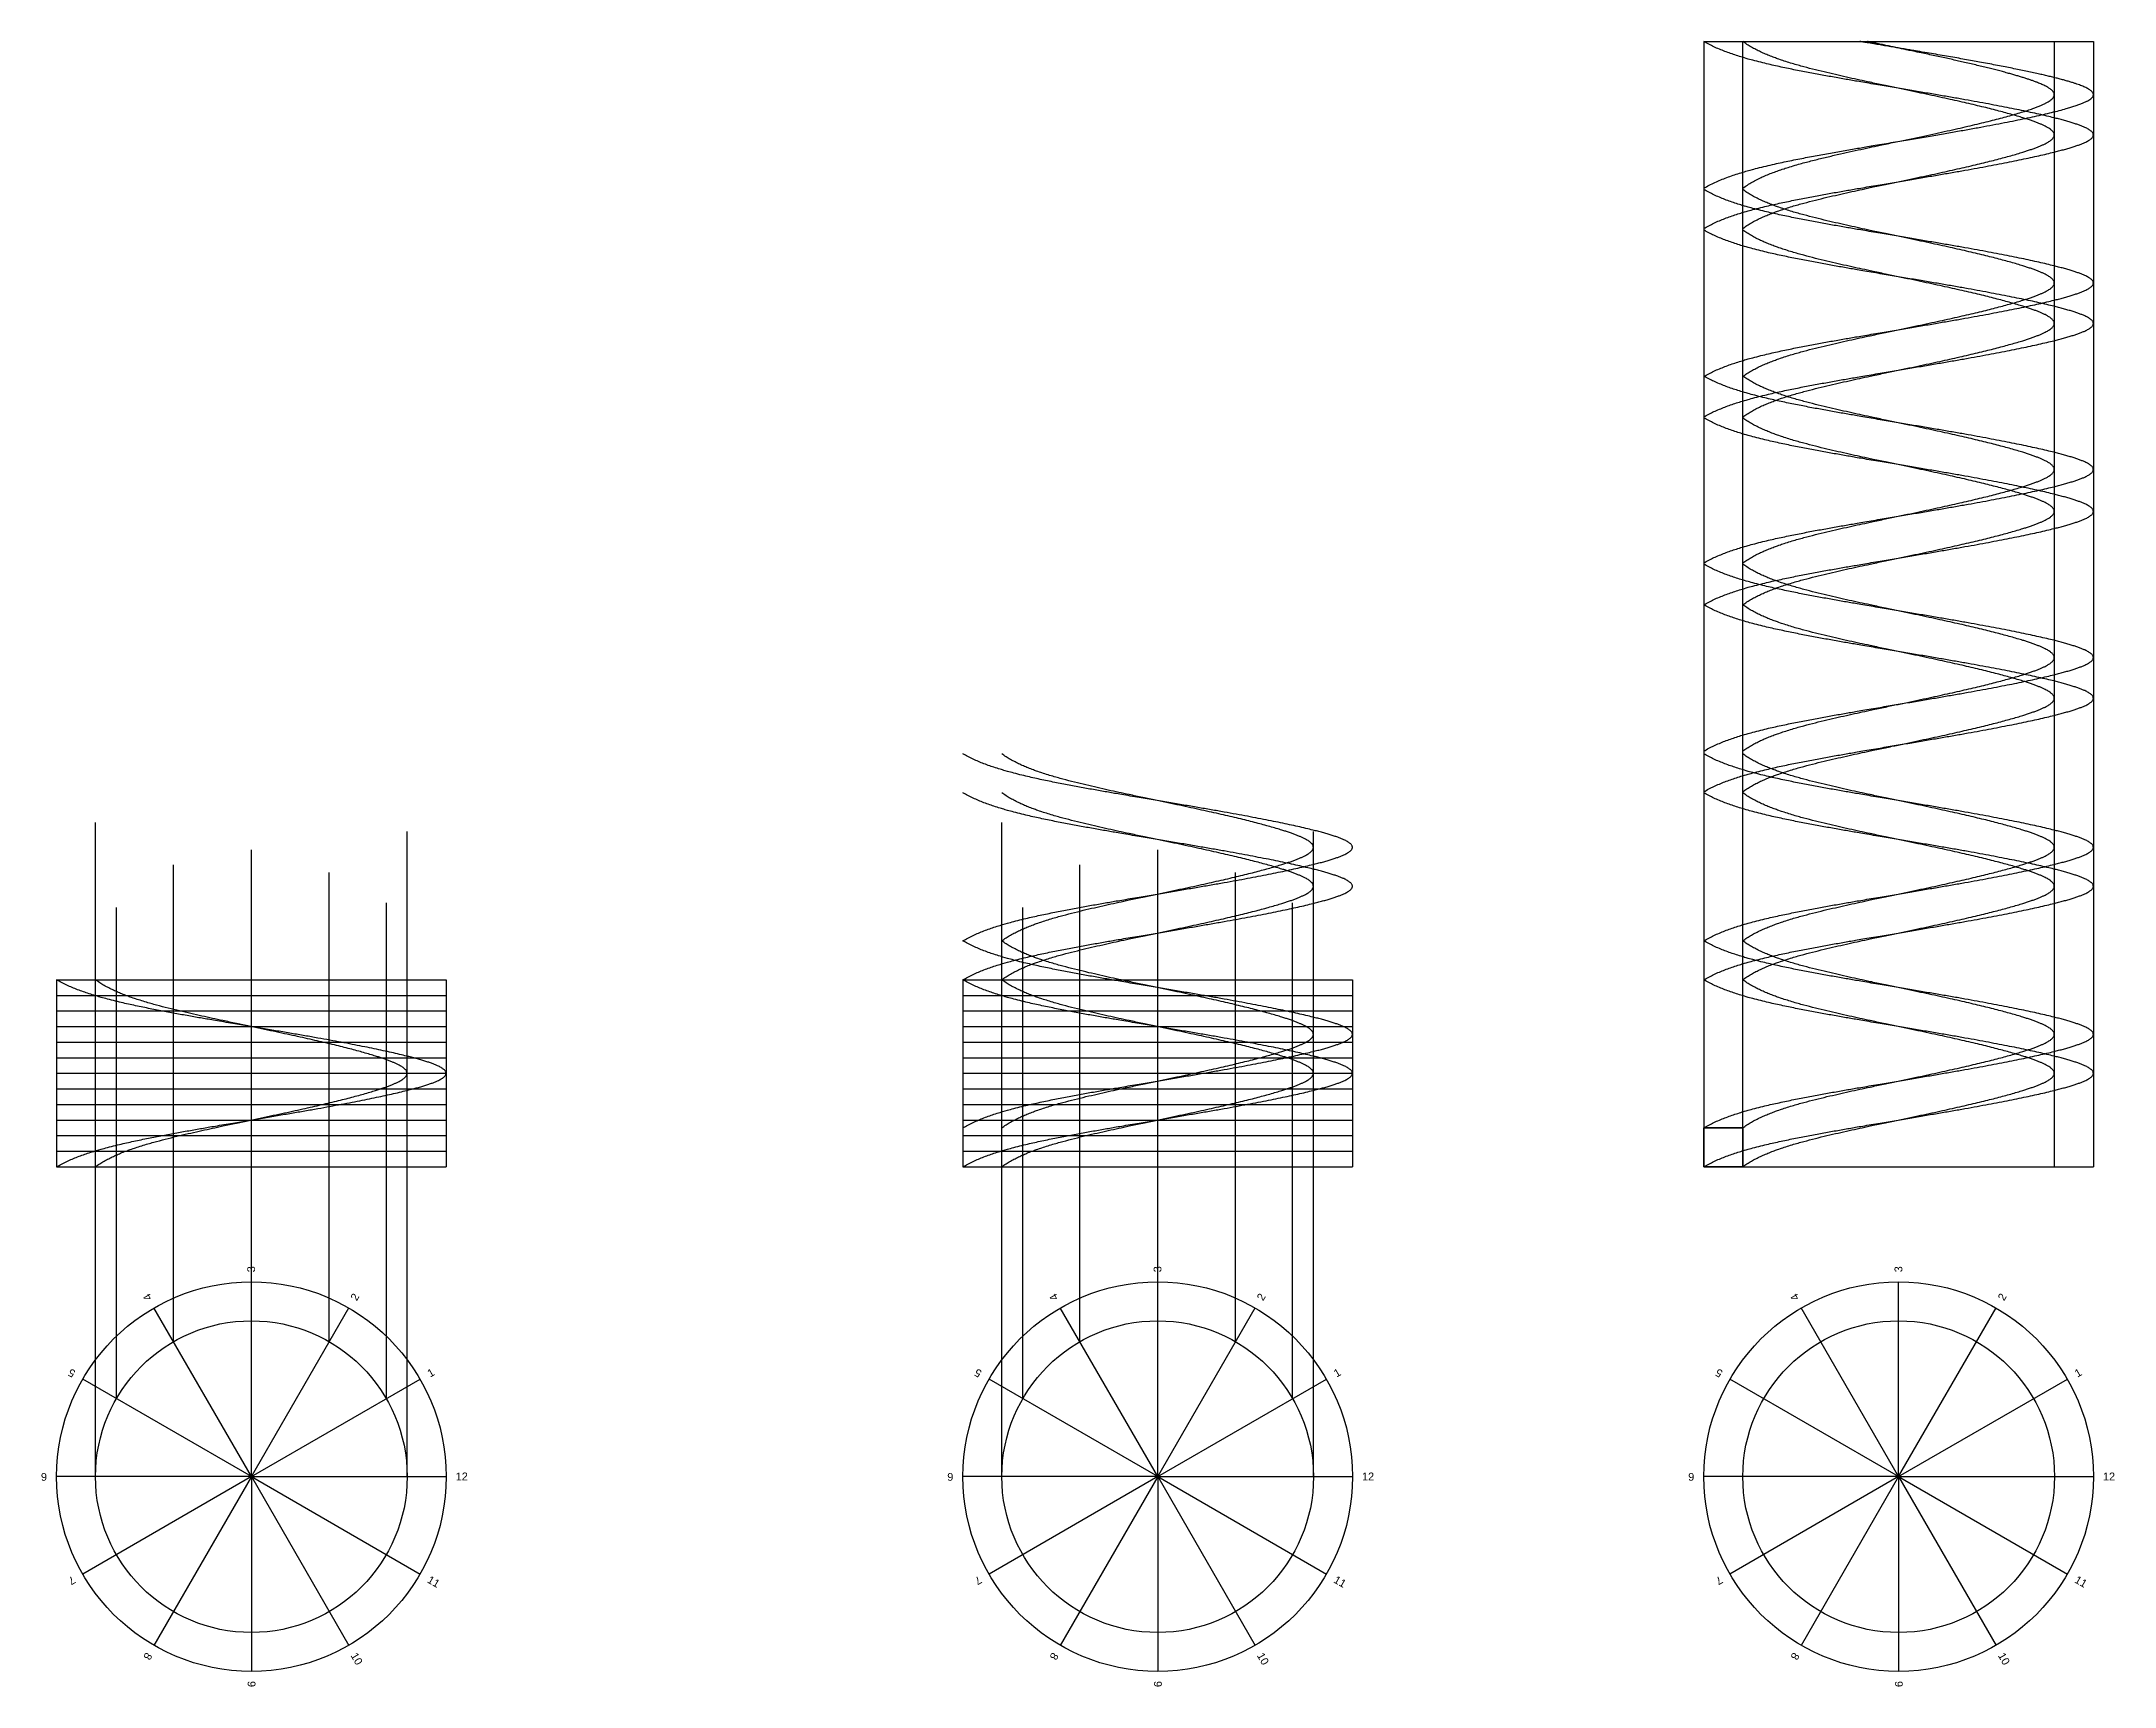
# Model space of a CAD drawing. Header units: inches. Extents: x 64 to 1097, y 13 to 822.
# Drawn here: x 64 to 596, y 13 to 436 of the extents above; entities that cross this region are included whole.
import ezdxf

# ---------------------------------------------------------------- set-up
doc = ezdxf.new("R2010")
doc.units = ezdxf.units.IN
doc.header["$MEASUREMENT"] = 0
for name, color, linetype in [('constuct', 2, 'Continuous'), ('Inner', 3, 'Continuous'), ('obj', 10, 'Continuous')]:
    doc.layers.add(name, color=color, linetype=linetype)
doc.styles.get("Standard").update_dxf_attribs({"font": 'arial.ttf'})

msp = doc.modelspace()

# ---------------------------------------------------------------- texts
at = {"layer": 'constuct', "char_height": 2, "attachment_point": 1}
for s, insert, rotation in [('3', (116.38, 119.6), 90), ('3', (349.02, 119.6), 90), ('3', (539.2, 119.6), 90), ('4', (90.3, 112.05), 120), ('2', (142.75, 113.1), 60), ('4', (322.93, 112.05), 120), ('2', (375.38, 113.1), 60), ('4', (513.12, 112.05), 120), ('2', (565.57, 113.1), 60), ('5', (71.49, 92.47), 150), ('1', (162.33, 94.29), 30), ('5', (304.12, 92.47), 150), ('1', (394.97, 94.29), 30), ('5', (494.31, 92.47), 150), ('1', (585.15, 94.29), 30), ('6', (64.98, 66.1), 180), ('6', (297.62, 66.1), 180), ('6', (487.8, 66.1), 180), ('7', (72.54, 40.02), 210), ('11', (163.38, 41.84), 330), ('7', (305.17, 40.02), 210), ('11', (396.02, 41.84), 330), ('7', (495.36, 40.02), 210), ('11', (586.21, 41.84), 330), ('8', (92.12, 21.2), 240), ('10', (144.57, 22.26), 300), ('8', (324.75, 21.2), 240), ('10', (377.2, 22.26), 300), ('8', (514.94, 21.2), 240), ('10', (567.39, 22.26), 300), ('9', (118.49, 14.7), 270), ('9', (351.12, 14.7), 270), ('9', (541.31, 14.7), 270)]:
    msp.add_mtext_dynamic_manual_height_columns(s, width=16.578, gutter_width=1, heights=[0], dxfattribs=dict(at, insert=insert, rotation=rotation))
for insert in [(169.89, 68.2), (402.52, 68.2), (592.71, 68.2)]:
    msp.add_mtext_dynamic_manual_height_columns('12', width=16.578, gutter_width=1, heights=[0], dxfattribs=dict(at, insert=insert))

# ---------------------------------------------------------------- blocks, each defined once
blk = doc.blocks.new('*U9')
at = {"layer": 'constuct'}
blk.add_line((4, 50), (4, -50), dxfattribs=at)
blk = doc.blocks.new('*U10')
at = {"layer": 'constuct', "color": 0, "linetype": 'ByBlock', "lineweight": -2, "transparency": 16777216, "rotation": 90}
blk.add_blockref('*U9', (117.43, 146.68), dxfattribs=at)
blk = doc.blocks.new('*U11')
at = {"layer": 'constuct'}
blk.add_line((4, 50), (4, -50), dxfattribs=at)
blk = doc.blocks.new('*U12')
at = {"layer": 'constuct', "color": 0, "linetype": 'ByBlock', "lineweight": -2, "transparency": 16777216, "rotation": 90}
blk.add_blockref('*U11', (117.43, 146.68), dxfattribs=at)
blk = doc.blocks.new('*U13')
at = {"layer": 'constuct'}
blk.add_line((4, 50), (4, -50), dxfattribs=at)
blk = doc.blocks.new('*U14')
at = {"layer": 'constuct', "color": 0, "linetype": 'ByBlock', "lineweight": -2, "transparency": 16777216, "rotation": 90}
blk.add_blockref('*U13', (117.43, 146.68), dxfattribs=at)
blk = doc.blocks.new('*U15')
at = {"layer": 'constuct'}
blk.add_line((4, 50), (4, -50), dxfattribs=at)
blk = doc.blocks.new('*U16')
at = {"layer": 'constuct', "color": 0, "linetype": 'ByBlock', "lineweight": -2, "transparency": 16777216, "rotation": 90}
blk.add_blockref('*U15', (117.43, 146.68), dxfattribs=at)
blk = doc.blocks.new('*U17')
at = {"layer": 'constuct'}
blk.add_line((4, 50), (4, -50), dxfattribs=at)
blk = doc.blocks.new('*U18')
at = {"layer": 'constuct', "color": 0, "linetype": 'ByBlock', "lineweight": -2, "transparency": 16777216, "rotation": 90}
blk.add_blockref('*U17', (117.43, 146.68), dxfattribs=at)
blk = doc.blocks.new('*U19')
at = {"layer": 'constuct'}
blk.add_line((4, 50), (4, -50), dxfattribs=at)
blk = doc.blocks.new('*U20')
at = {"layer": 'constuct', "color": 0, "linetype": 'ByBlock', "lineweight": -2, "transparency": 16777216, "rotation": 90}
blk.add_blockref('*U19', (117.43, 146.68), dxfattribs=at)
blk = doc.blocks.new('*U21')
at = {"layer": 'constuct'}
blk.add_line((4, 50), (4, -50), dxfattribs=at)
blk = doc.blocks.new('*U22')
at = {"layer": 'constuct', "color": 0, "linetype": 'ByBlock', "lineweight": -2, "transparency": 16777216, "rotation": 90}
blk.add_blockref('*U21', (117.43, 146.68), dxfattribs=at)
blk = doc.blocks.new('*U23')
at = {"layer": 'constuct'}
blk.add_line((4, 50), (4, -50), dxfattribs=at)
blk = doc.blocks.new('*U24')
at = {"layer": 'constuct', "color": 0, "linetype": 'ByBlock', "lineweight": -2, "transparency": 16777216, "rotation": 90}
blk.add_blockref('*U23', (117.43, 146.68), dxfattribs=at)
blk = doc.blocks.new('*U25')
at = {"layer": 'constuct'}
blk.add_line((4, 50), (4, -50), dxfattribs=at)
blk = doc.blocks.new('*U26')
at = {"layer": 'constuct', "color": 0, "linetype": 'ByBlock', "lineweight": -2, "transparency": 16777216, "rotation": 90}
blk.add_blockref('*U25', (117.43, 146.68), dxfattribs=at)
blk = doc.blocks.new('*U27')
at = {"layer": 'constuct'}
blk.add_line((4, 50), (4, -50), dxfattribs=at)
blk = doc.blocks.new('*U28')
at = {"layer": 'constuct', "color": 0, "linetype": 'ByBlock', "lineweight": -2, "transparency": 16777216, "rotation": 90}
blk.add_blockref('*U27', (117.43, 146.68), dxfattribs=at)
blk = doc.blocks.new('*U29')
at = {"layer": 'constuct'}
blk.add_line((4, 50), (4, -50), dxfattribs=at)
blk = doc.blocks.new('*U30')
at = {"layer": 'constuct', "color": 0, "linetype": 'ByBlock', "lineweight": -2, "transparency": 16777216, "rotation": 90}
blk.add_blockref('*U29', (117.43, 146.68), dxfattribs=at)
blk = doc.blocks.new('*U31')
at = {"layer": 'constuct'}
blk.add_line((4, 50), (4, -50), dxfattribs=at)
blk = doc.blocks.new('*U32')
at = {"layer": 'constuct', "color": 0, "linetype": 'ByBlock', "lineweight": -2, "transparency": 16777216, "rotation": 90}
blk.add_blockref('*U31', (117.43, 146.68), dxfattribs=at)
blk = doc.blocks.new('*U48')
at = {"layer": 'constuct'}
blk.add_line((4, 50), (4, -50), dxfattribs=at)
blk = doc.blocks.new('*U49')
at = {"layer": 'constuct', "color": 0, "linetype": 'ByBlock', "lineweight": -2, "transparency": 16777216, "rotation": 90}
blk.add_blockref('*U48', (117.43, 146.68), dxfattribs=at)
blk = doc.blocks.new('*U50')
at = {"layer": 'constuct'}
blk.add_line((4, 50), (4, -50), dxfattribs=at)
blk = doc.blocks.new('*U51')
at = {"layer": 'constuct', "color": 0, "linetype": 'ByBlock', "lineweight": -2, "transparency": 16777216, "rotation": 90}
blk.add_blockref('*U50', (117.43, 146.68), dxfattribs=at)
blk = doc.blocks.new('*U52')
at = {"layer": 'constuct'}
blk.add_line((4, 50), (4, -50), dxfattribs=at)
blk = doc.blocks.new('*U53')
at = {"layer": 'constuct', "color": 0, "linetype": 'ByBlock', "lineweight": -2, "transparency": 16777216, "rotation": 90}
blk.add_blockref('*U52', (117.43, 146.68), dxfattribs=at)
blk = doc.blocks.new('*U54')
at = {"layer": 'constuct'}
blk.add_line((4, 50), (4, -50), dxfattribs=at)
blk = doc.blocks.new('*U55')
at = {"layer": 'constuct', "color": 0, "linetype": 'ByBlock', "lineweight": -2, "transparency": 16777216, "rotation": 90}
blk.add_blockref('*U54', (117.43, 146.68), dxfattribs=at)
blk = doc.blocks.new('*U56')
at = {"layer": 'constuct'}
blk.add_line((4, 50), (4, -50), dxfattribs=at)
blk = doc.blocks.new('*U57')
at = {"layer": 'constuct', "color": 0, "linetype": 'ByBlock', "lineweight": -2, "transparency": 16777216, "rotation": 90}
blk.add_blockref('*U56', (117.43, 146.68), dxfattribs=at)
blk = doc.blocks.new('*U33')
at = {"layer": 'constuct'}
blk.add_line((4, 50), (4, -50), dxfattribs=at)
blk = doc.blocks.new('*U35')
at = {"layer": 'constuct', "color": 0, "linetype": 'ByBlock', "lineweight": -2, "transparency": 16777216, "rotation": 90}
blk.add_blockref('*U33', (117.43, 146.68), dxfattribs=at)
blk = doc.blocks.new('*U36')
at = {"layer": 'constuct'}
blk.add_line((4, 50), (4, -50), dxfattribs=at)
blk = doc.blocks.new('*U37')
at = {"layer": 'constuct', "color": 0, "linetype": 'ByBlock', "lineweight": -2, "transparency": 16777216, "rotation": 90}
blk.add_blockref('*U36', (117.43, 146.68), dxfattribs=at)
blk = doc.blocks.new('*U38')
at = {"layer": 'constuct'}
blk.add_line((4, 50), (4, -50), dxfattribs=at)
blk = doc.blocks.new('*U39')
at = {"layer": 'constuct', "color": 0, "linetype": 'ByBlock', "lineweight": -2, "transparency": 16777216, "rotation": 90}
blk.add_blockref('*U38', (117.43, 146.68), dxfattribs=at)
blk = doc.blocks.new('*U40')
at = {"layer": 'constuct'}
blk.add_line((4, 50), (4, -50), dxfattribs=at)
blk = doc.blocks.new('*U41')
at = {"layer": 'constuct', "color": 0, "linetype": 'ByBlock', "lineweight": -2, "transparency": 16777216, "rotation": 90}
blk.add_blockref('*U40', (117.43, 146.68), dxfattribs=at)
blk = doc.blocks.new('*U42')
at = {"layer": 'constuct'}
blk.add_line((4, 50), (4, -50), dxfattribs=at)
blk = doc.blocks.new('*U43')
at = {"layer": 'constuct', "color": 0, "linetype": 'ByBlock', "lineweight": -2, "transparency": 16777216, "rotation": 90}
blk.add_blockref('*U42', (117.43, 146.68), dxfattribs=at)
blk = doc.blocks.new('*U44')
at = {"layer": 'constuct'}
blk.add_line((4, 50), (4, -50), dxfattribs=at)
blk = doc.blocks.new('*U45')
at = {"layer": 'constuct', "color": 0, "linetype": 'ByBlock', "lineweight": -2, "transparency": 16777216, "rotation": 90}
blk.add_blockref('*U44', (117.43, 146.68), dxfattribs=at)
blk = doc.blocks.new('*U46')
at = {"layer": 'constuct'}
blk.add_line((4, 50), (4, -50), dxfattribs=at)
blk = doc.blocks.new('*U47')
at = {"layer": 'constuct', "color": 0, "linetype": 'ByBlock', "lineweight": -2, "transparency": 16777216, "rotation": 90}
blk.add_blockref('*U46', (117.43, 146.68), dxfattribs=at)

# ---------------------------------------------------------------- linework, layer by layer
at = {"layer": 'constuct'}
for p, q in [((490.26, 156.68), (500.26, 156.68)), ((490.26, 146.68), (490.26, 156.68)), ((500.26, 156.68), (500.26, 146.68)), ((500.26, 146.68), (490.26, 146.68)), ((117.43, 67.15), (117.43, 117.15)), ((350.07, 67.15), (350.07, 117.15)), ((540.26, 67.15), (540.26, 117.15)), ((117.43, 67.15), (92.43, 110.45)), ((117.43, 67.15), (142.43, 110.45)), ((350.07, 67.15), (325.07, 110.45)), ((350.07, 67.15), (375.07, 110.45)), ((540.26, 67.15), (515.26, 110.45)), ((540.26, 67.15), (565.26, 110.45)), ((117.43, 67.15), (74.13, 92.15)), ((117.43, 67.15), (160.74, 92.15)), ((350.07, 67.15), (306.77, 92.15)), ((350.07, 67.15), (393.37, 92.15)), ((540.26, 67.15), (496.95, 92.15)), ((540.26, 67.15), (583.56, 92.15)), ((117.43, 67.15), (67.43, 67.15)), ((117.43, 67.15), (74.13, 42.15)), ((117.43, 67.15), (92.43, 23.85)), ((117.43, 67.15), (167.43, 67.15)), ((117.43, 67.15), (117.43, 17.15)), ((117.43, 67.15), (142.43, 23.85)), ((117.43, 67.15), (160.74, 42.15)), ((350.07, 67.15), (300.07, 67.15)), ((350.07, 67.15), (306.77, 42.15)), ((350.07, 67.15), (325.07, 23.85)), ((350.07, 67.15), (400.07, 67.15)), ((350.07, 67.15), (350.07, 17.15)), ((350.07, 67.15), (375.07, 23.85)), ((350.07, 67.15), (393.37, 42.15)), ((540.26, 67.15), (490.26, 67.15)), ((540.26, 67.15), (496.95, 42.15)), ((540.26, 67.15), (515.26, 23.85)), ((540.26, 67.15), (590.26, 67.15)), ((540.26, 67.15), (540.26, 17.15)), ((540.26, 67.15), (565.26, 23.85)), ((540.26, 67.15), (583.56, 42.15))]:
    msp.add_line(p, q, dxfattribs=at)
for points in [[(490.26, 387.51), (496.95, 391.51), (515.26, 395.51), (540.26, 399.51), (565.26, 403.51), (583.56, 407.51), (597.98, 411.51), (583.56, 415.51), (565.26, 419.51), (540.26, 423.51), (515.26, 427.51), (496.95, 431.51), (490.26, 435.51)], [(490.26, 349.51), (496.95, 353.51), (515.26, 357.51), (540.26, 361.51), (565.26, 365.51), (583.56, 369.51), (597.98, 373.51), (583.56, 377.51), (565.26, 381.51), (540.26, 385.51), (515.26, 389.51), (496.95, 393.51), (490.26, 397.51)], [(490.26, 339.13), (496.95, 343.13), (515.26, 347.13), (540.26, 351.13), (565.26, 355.13), (583.56, 359.13), (597.98, 363.13), (583.56, 367.13), (565.26, 371.13), (540.26, 375.13), (515.26, 379.13), (496.95, 383.13), (490.26, 387.13)], [(490.26, 301.65), (496.95, 305.65), (515.26, 309.65), (540.26, 313.65), (565.26, 317.65), (583.56, 321.65), (597.98, 325.65), (583.56, 329.65), (565.26, 333.65), (540.26, 337.65), (515.26, 341.65), (496.95, 345.65), (490.26, 349.65)], [(490.26, 290.9), (496.95, 294.9), (515.26, 298.9), (540.26, 302.9), (565.26, 306.9), (583.56, 310.9), (597.98, 314.9), (583.56, 318.9), (565.26, 322.9), (540.26, 326.9), (515.26, 330.9), (496.95, 334.9), (490.26, 338.9)], [(490.26, 253.38), (496.95, 257.38), (515.26, 261.38), (540.26, 265.38), (565.26, 269.38), (583.56, 273.38), (597.98, 277.38), (583.56, 281.38), (565.26, 285.38), (540.26, 289.38), (515.26, 293.38), (496.95, 297.38), (490.26, 301.38)], [(490.26, 242.94), (496.95, 246.94), (515.26, 250.94), (540.26, 254.94), (565.26, 258.94), (583.56, 262.94), (597.98, 266.94), (583.56, 270.94), (565.26, 274.94), (540.26, 278.94), (515.26, 282.94), (496.95, 286.94), (490.26, 290.94)], [(300.07, 204.68), (306.77, 208.68), (325.07, 212.68), (350.07, 216.68), (375.07, 220.68), (393.37, 224.68), (407.8, 228.68), (393.37, 232.68), (375.07, 236.68), (350.07, 240.68), (325.07, 244.68), (306.77, 248.68), (300.07, 252.68)], [(490.26, 204.68), (496.95, 208.68), (515.26, 212.68), (540.26, 216.68), (565.26, 220.68), (583.56, 224.68), (597.98, 228.68), (583.56, 232.68), (565.26, 236.68), (540.26, 240.68), (515.26, 244.68), (496.95, 248.68), (490.26, 252.68)], [(300.07, 194.68), (306.77, 198.68), (325.07, 202.68), (350.07, 206.68), (375.07, 210.68), (393.37, 214.68), (407.8, 218.68), (393.37, 222.68), (375.07, 226.68), (350.07, 230.68), (325.07, 234.68), (306.77, 238.68), (300.07, 242.68)], [(490.26, 194.68), (496.95, 198.68), (515.26, 202.68), (540.26, 206.68), (565.26, 210.68), (583.56, 214.68), (597.98, 218.68), (583.56, 222.68), (565.26, 226.68), (540.26, 230.68), (515.26, 234.68), (496.95, 238.68), (490.26, 242.68)], [(300.07, 156.68), (306.77, 160.68), (325.07, 164.68), (350.07, 168.68), (375.07, 172.68), (393.37, 176.68), (407.8, 180.68), (393.37, 184.68), (375.07, 188.68), (350.07, 192.68), (325.07, 196.68), (306.77, 200.68), (300.07, 204.68)], [(490.26, 156.68), (496.95, 160.68), (515.26, 164.68), (540.26, 168.68), (565.26, 172.68), (583.56, 176.68), (597.98, 180.68), (583.56, 184.68), (565.26, 188.68), (540.26, 192.68), (515.26, 196.68), (496.95, 200.68), (490.26, 204.68)], [(67.43, 146.68), (74.13, 150.68), (92.43, 154.68), (117.43, 158.68), (142.43, 162.68), (160.74, 166.68), (175.16, 170.68), (160.74, 174.68), (142.43, 178.68), (117.43, 182.68), (92.43, 186.68), (74.13, 190.68), (67.43, 194.68)], [(300.07, 146.68), (306.77, 150.68), (325.07, 154.68), (350.07, 158.68), (375.07, 162.68), (393.37, 166.68), (407.8, 170.68), (393.37, 174.68), (375.07, 178.68), (350.07, 182.68), (325.07, 186.68), (306.77, 190.68), (300.07, 194.68)], [(490.26, 146.68), (496.95, 150.68), (515.26, 154.68), (540.26, 158.68), (565.26, 162.68), (583.56, 166.68), (597.98, 170.68), (583.56, 174.68), (565.26, 178.68), (540.26, 182.68), (515.26, 186.68), (496.95, 190.68), (490.26, 194.68)]]:
    msp.add_open_spline(points, degree=6, dxfattribs=at)
msp.add_open_spline([(490.26, 397.85), (496.95, 401.85), (515.26, 405.85), (540.26, 409.85), (565.26, 413.85), (583.56, 417.85), (597.98, 421.85), (585.56, 425.29), (571.17, 428.53), (554.57, 431.45), (540.16, 433.83), (531.55, 435.29), (530.3, 435.51)], degree=6, knots=[0, 0, 0, 0, 0, 0, 0, 1, 2, 3, 4, 5, 6, 6.1679, 6.1679, 6.1679, 6.1679, 6.1679, 6.1679, 6.1679], dxfattribs=at)
at = {"layer": 'Inner'}
for p, q in [((490.26, 435.51), (590.26, 435.51)), ((500.26, 146.68), (500.26, 435.51)), ((580.26, 146.68), (580.26, 435.51)), ((77.43, 67.15), (77.43, 235.07)), ((310.07, 67.15), (310.07, 235.07)), ((157.43, 67.15), (157.43, 232.73)), ((390.07, 67.15), (390.07, 232.73)), ((97.43, 101.79), (97.43, 224.17)), ((117.43, 117.15), (117.43, 228.06)), ((330.07, 101.79), (330.07, 224.17)), ((350.07, 117.15), (350.07, 228.06)), ((137.43, 101.79), (137.43, 222.22)), ((370.07, 101.79), (370.07, 222.22)), ((82.79, 87.15), (82.79, 213.27)), ((152.08, 87.15), (152.08, 214.44)), ((315.43, 87.15), (315.43, 213.27)), ((384.71, 87.15), (384.71, 214.44))]:
    msp.add_line(p, q, dxfattribs=at)
for points in [[(500.26, 387.51), (505.61, 391.51), (520.26, 395.51), (540.26, 399.51), (560.26, 403.51), (574.9, 407.51), (586.37, 411.51), (574.9, 415.51), (560.26, 419.51), (540.26, 423.48), (520.26, 427.51), (505.61, 431.51), (500.26, 435.51)], [(500.26, 349.51), (505.61, 353.51), (520.26, 357.51), (540.26, 361.51), (560.26, 365.51), (574.9, 369.51), (586.37, 373.51), (574.9, 377.51), (560.26, 381.51), (540.26, 385.49), (520.26, 389.51), (505.61, 393.51), (500.26, 397.51)], [(500.26, 339.13), (505.61, 343.13), (520.26, 347.13), (540.26, 351.13), (560.26, 355.13), (574.9, 359.13), (586.37, 363.13), (574.9, 367.13), (560.26, 371.13), (540.26, 375.11), (520.26, 379.13), (505.61, 383.13), (500.26, 387.13)], [(500.26, 301.65), (505.61, 305.65), (520.26, 309.65), (540.26, 313.65), (560.26, 317.65), (574.9, 321.65), (586.37, 325.65), (574.9, 329.65), (560.26, 333.65), (540.26, 337.63), (520.26, 341.65), (505.61, 345.65), (500.26, 349.65)], [(500.26, 290.9), (505.61, 294.9), (520.26, 298.9), (540.26, 302.9), (560.26, 306.9), (574.9, 310.9), (586.37, 314.9), (574.9, 318.9), (560.26, 322.9), (540.26, 326.88), (520.26, 330.9), (505.61, 334.9), (500.26, 338.9)], [(500.26, 253.38), (505.61, 257.38), (520.26, 261.38), (540.26, 265.38), (560.26, 269.38), (574.9, 273.38), (586.37, 277.38), (574.9, 281.38), (560.26, 285.38), (540.26, 289.35), (520.26, 293.38), (505.61, 297.38), (500.26, 301.38)], [(500.26, 242.94), (505.61, 246.94), (520.26, 250.94), (540.26, 254.94), (560.26, 258.94), (574.9, 262.94), (586.37, 266.94), (574.9, 270.94), (560.26, 274.94), (540.26, 278.91), (520.26, 282.94), (505.61, 286.94), (500.26, 290.94)], [(310.07, 204.68), (315.43, 208.68), (330.07, 212.68), (350.07, 216.68), (370.07, 220.68), (384.71, 224.68), (396.19, 228.68), (384.71, 232.68), (370.07, 236.68), (350.07, 240.66), (330.07, 244.68), (315.43, 248.68), (310.07, 252.68)], [(500.26, 204.68), (505.61, 208.68), (520.26, 212.68), (540.26, 216.68), (560.26, 220.68), (574.9, 224.68), (586.37, 228.68), (574.9, 232.68), (560.26, 236.68), (540.26, 240.66), (520.26, 244.68), (505.61, 248.68), (500.26, 252.68)], [(310.07, 194.68), (315.43, 198.68), (330.07, 202.68), (350.07, 206.68), (370.07, 210.68), (384.71, 214.68), (396.19, 218.68), (384.71, 222.68), (370.07, 226.68), (350.07, 230.66), (330.07, 234.68), (315.43, 238.68), (310.07, 242.68)], [(500.26, 194.68), (505.61, 198.68), (520.26, 202.68), (540.26, 206.68), (560.26, 210.68), (574.9, 214.68), (586.37, 218.68), (574.9, 222.68), (560.26, 226.68), (540.26, 230.66), (520.26, 234.68), (505.61, 238.68), (500.26, 242.68)], [(310.07, 156.68), (315.43, 160.68), (330.07, 164.68), (350.07, 168.68), (370.07, 172.68), (384.71, 176.68), (396.19, 180.68), (384.71, 184.68), (370.07, 188.68), (350.07, 192.66), (330.07, 196.68), (315.43, 200.68), (310.07, 204.68)], [(500.26, 156.68), (505.61, 160.68), (520.26, 164.68), (540.26, 168.68), (560.26, 172.68), (574.9, 176.68), (586.37, 180.68), (574.9, 184.68), (560.26, 188.68), (540.26, 192.66), (520.26, 196.68), (505.61, 200.68), (500.26, 204.68)], [(77.43, 146.68), (82.79, 150.68), (97.43, 154.68), (117.43, 158.68), (137.43, 162.68), (152.08, 166.68), (163.55, 170.68), (152.08, 174.68), (137.43, 178.68), (117.43, 182.66), (97.43, 186.68), (82.79, 190.68), (77.43, 194.68)], [(310.07, 146.68), (315.43, 150.68), (330.07, 154.68), (350.07, 158.68), (370.07, 162.68), (384.71, 166.68), (396.19, 170.68), (384.71, 174.68), (370.07, 178.68), (350.07, 182.66), (330.07, 186.68), (315.43, 190.68), (310.07, 194.68)], [(500.26, 146.68), (505.61, 150.68), (520.26, 154.68), (540.26, 158.68), (560.26, 162.68), (574.9, 166.68), (586.37, 170.68), (574.9, 174.68), (560.26, 178.68), (540.26, 182.66), (520.26, 186.68), (505.61, 190.68), (500.26, 194.68)]]:
    msp.add_open_spline(points, degree=6, dxfattribs=at)
msp.add_open_spline([(500.26, 397.85), (505.61, 401.85), (520.26, 405.85), (540.26, 409.85), (560.26, 413.85), (574.9, 417.85), (586.37, 421.85), (576.49, 425.29), (564.98, 428.54), (551.69, 431.44), (540.15, 433.82), (533.26, 435.29), (532.25, 435.51)], degree=6, knots=[0, 0, 0, 0, 0, 0, 0, 1, 2, 3, 4, 5, 6, 6.169147, 6.169147, 6.169147, 6.169147, 6.169147, 6.169147, 6.169147], dxfattribs=at)
at = {"layer": 'obj'}
for p, q in [((490.26, 435.51), (490.26, 146.68)), ((590.26, 435.51), (590.26, 146.68)), ((67.43, 194.68), (67.43, 146.68)), ((67.43, 194.68), (167.43, 194.68)), ((167.43, 194.68), (167.43, 146.68)), ((300.07, 194.68), (300.07, 146.68)), ((300.07, 194.68), (400.07, 194.68)), ((400.07, 194.68), (400.07, 146.68)), ((500.26, 156.68), (490.26, 156.68)), ((490.26, 156.68), (490.26, 146.68)), ((500.26, 146.68), (500.26, 156.68)), ((67.43, 146.68), (167.43, 146.68)), ((300.07, 146.68), (400.07, 146.68)), ((490.26, 146.68), (590.26, 146.68)), ((490.26, 146.68), (500.26, 146.68))]:
    msp.add_line(p, q, dxfattribs=at)
for centre, radius in [((117.43, 67.15), 50), ((350.07, 67.15), 50), ((540.26, 67.15), 50), ((117.43, 67.15), 40), ((350.07, 67.15), 40), ((540.26, 67.15), 40)]:
    msp.add_circle(centre, radius, dxfattribs=at)

# ---------------------------------------------------------------- block references
at = {"layer": 'constuct'}
for name, p in [('*U32', (0, 44)), ('*U47', (232.63, 44)), ('*U30', (0, 40)), ('*U28', (0, 36)), ('*U45', (232.63, 40)), ('*U43', (232.63, 36)), ('*U26', (0, 32)), ('*U41', (232.63, 32)), ('*U24', (0, 28)), ('*U39', (232.63, 28)), ('*U22', (0, 24)), ('*U20', (0, 20)), ('*U37', (232.63, 24)), ('*U35', (232.63, 20)), ('*U18', (0, 16)), ('*U57', (232.63, 16)), ('*U16', (0, 12)), ('*U55', (232.63, 12)), ('*U14', (0, 8)), ('*U12', (0, 4)), ('*U53', (232.63, 8)), ('*U51', (232.63, 4)), ('*U10', (0, 0)), ('*U49', (232.63, 0))]:
    msp.add_blockref(name, p, dxfattribs=at)

msp.set_redraw_order([(e.dxf.handle, doc.entitydb.next_handle()) for e in msp.query("TEXT MTEXT ATTDEF DIMENSION ARC_DIMENSION")])  # texts and dimensions are drawn at this point

doc.saveas('drawing.dxf')
